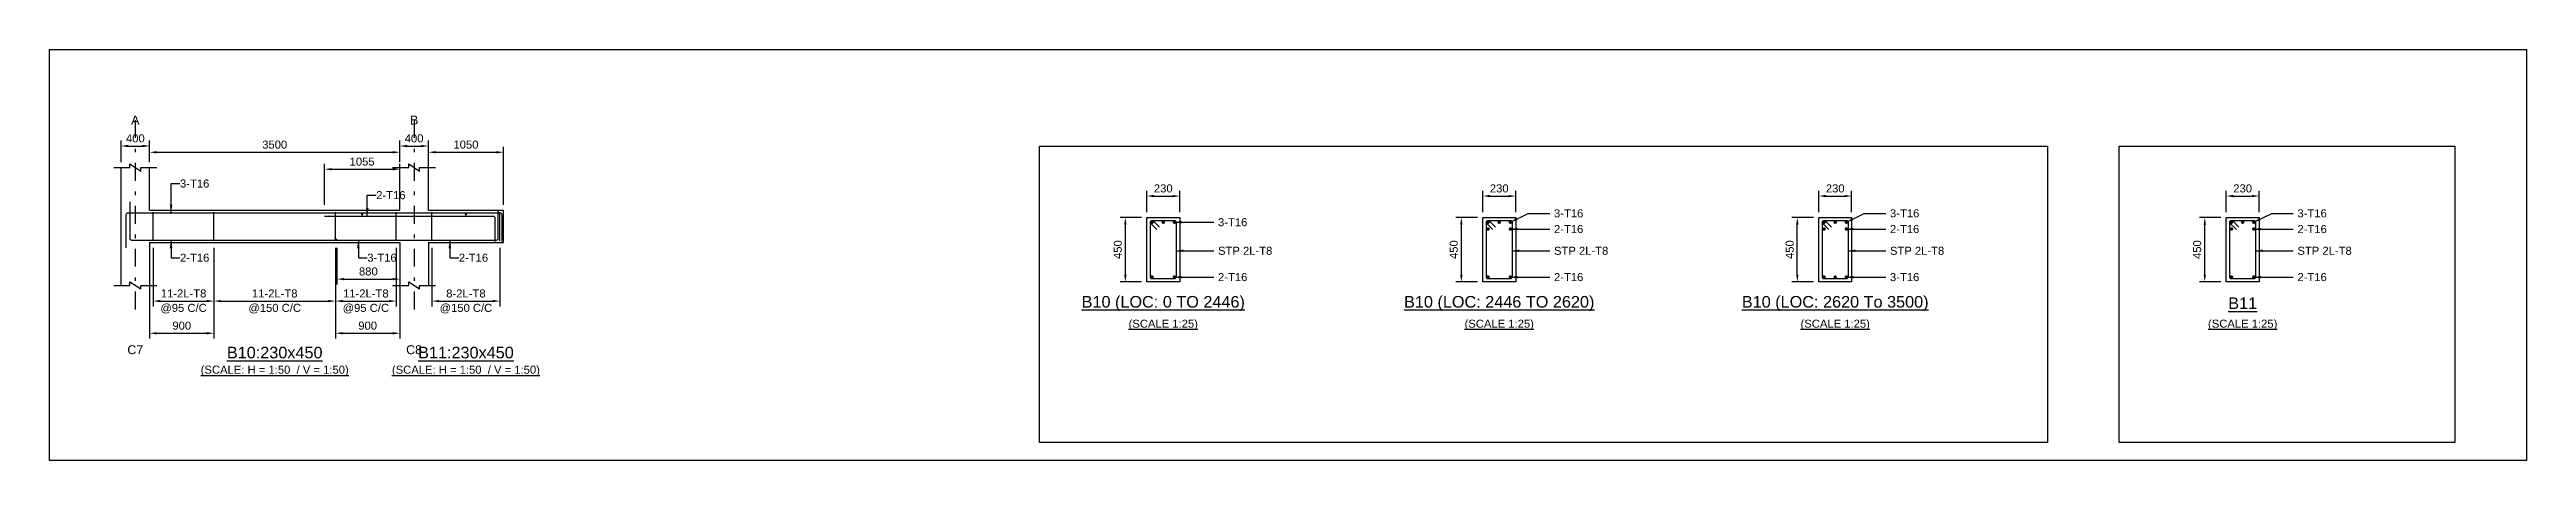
# Model space of a CAD drawing. Header units: inches. Extents: x -2000 to 143800, y -765100 to 3300.
# Drawn here: x -2000 to 67300, y -159600 to -148100 of the extents above; entities that cross this region are included whole.
import ezdxf
from ezdxf.enums import TextEntityAlignment as Align

# ---------------------------------------------------------------- set-up
doc = ezdxf.new("R2010")
doc.units = ezdxf.units.IN
doc.header["$LTSCALE"] = 1000
doc.header["$MEASUREMENT"] = 0
doc.linetypes.add('SCCenter', pattern=[1.2, 0.5, -0.3, 0.1, -0.3])
for name, color, linetype in [('Concrete Line', 2, 'Continuous'), ('Cut Line', 31, 'Continuous'), ('Dimension', 31, 'Continuous'), ('Grid', 8, 'Continuous'), ('Labels', 4, 'Continuous'), ('Labels_Support', 4, 'Continuous'), ('Link', 225, 'Continuous'), ('Reinforcement', 4, 'Continuous'), ('Schedule Border', 60, 'Continuous'), ('Spacer', 4, 'Continuous'), ('Text', 31, 'Continuous'), ('Text_Scale', 31, 'Continuous')]:
    doc.layers.add(name, color=color, linetype=linetype)
doc.styles.add('SC-SansSerif', font='SansSerif')
doc.styles.get("Standard").update_dxf_attribs({"font": 'txt.shx'})
doc.dimstyles.new('SCBBSDimStyl', dxfattribs={"dimtxt": 225, "dimasz": 200, "dimexe": 150, "dimexo": 150, "dimgap": 100, "dimtad": 1, "dimtoh": 1, "dimdec": 0, "dimzin": 0, "dimdsep": 46, "dimtxsty": 'SC-SansSerif', "dimcen": 0.09, "dimclrd": 8, "dimclre": 8, "dimclrt": 31, "dimadec": 0, "dimazin": 0, "dimtfac": 1, "dimtdec": 0, "dimtix": 1, "dimtofl": 0, "dimtmove": 0, "dimatfit": 3, "dimfxl": 1, "dimtolj": 1, "dimtzin": 0, "dimarcsym": 0})
doc.dimstyles.get("Standard").update_dxf_attribs({"dimtxt": 0.18, "dimasz": 225, "dimexe": 0.18, "dimexo": 0.0625, "dimgap": 0.09, "dimtad": 0, "dimtih": 1, "dimtoh": 1, "dimdec": 4, "dimzin": 0, "dimdsep": 46, "dimtxsty": 'Standard', "dimcen": 0.09, "dimadec": 0, "dimazin": 0, "dimtfac": 1, "dimtdec": 4, "dimtofl": 0, "dimtmove": 0, "dimatfit": 3, "dimfxl": 1, "dimtolj": 1, "dimtzin": 0, "dimarcsym": 0})

msp = doc.modelspace()

# ---------------------------------------------------------------- texts
at = {"layer": 'Grid', "style": 'SC-SansSerif'}
for s, p in [('A', (400, -150075)), ('B', (8200, -150075))]:
    msp.add_text(s, height=250, dxfattribs=at).set_placement(p, align=Align.MIDDLE)
at = {"layer": 'Labels', "style": 'SC-SansSerif'}
for s, p in [('%%uB10 (LOC: 0 TO 2446)', (29160, -155200)), ('%%uB10 (LOC: 2446 TO 2620)', (38560, -155200)), ('%%uB10 (LOC: 2620 To 3500)', (47960, -155200)), ('%%uB11', (59360, -155200))]:
    msp.add_text(s, height=325, dxfattribs=at).set_placement(p, align=Align.MIDDLE)
for s, p in [('%%uB10:230x450', (4300, -156840)), ('%%uB11:230x450', (9650, -156840))]:
    msp.add_text(s, height=325, dxfattribs=at).set_placement(p, align=Align.BOTTOM_CENTER)
at = {"layer": 'Labels_Support', "style": 'SC-SansSerif'}
for s, p in [('C7', (400, -156700)), ('C8', (8200, -156700))]:
    msp.add_text(s, height=250, dxfattribs=at).set_placement(p, align=Align.BOTTOM_CENTER)
at = {"layer": 'Text', "style": 'SC-SansSerif'}
for s, p in [('3-T16', (1650, -151850)), ('2-T16', (7140, -152175)), ('3-T16', (30692, -152932)), ('3-T16', (40092, -152684)), ('2-T16', (40092, -153124)), ('3-T16', (49492, -152684)), ('2-T16', (49492, -153124)), ('3-T16', (60892, -152684)), ('2-T16', (60892, -153124)), ('2-T16', (1650, -153925)), ('3-T16', (6890, -153925)), ('2-T16', (9450, -153925)), ('STP 2L-T8', (30692, -153732)), ('STP 2L-T8', (40092, -153732)), ('STP 2L-T8', (49492, -153732)), ('STP 2L-T8', (60892, -153732)), ('2-T16', (30692, -154468)), ('2-T16', (40092, -154468)), ('3-T16', (49492, -154468)), ('2-T16', (60892, -154468))]:
    msp.add_text(s, height=225, dxfattribs=at).set_placement(p, align=Align.MIDDLE_LEFT)
for p in [(29160, -155800), (38560, -155800), (47960, -155800), (59360, -155800)]:
    msp.add_text('%%u(SCALE 1:25)', height=225, dxfattribs=at).set_placement(p, align=Align.MIDDLE)
at = {"layer": 'Text_Scale', "style": 'SC-SansSerif'}
for p in [(4300, -157240), (9650, -157240)]:
    msp.add_text('%%u(SCALE: H = 1:50  / V = 1:50)', height=225, dxfattribs=at).set_placement(p, align=Align.BOTTOM_CENTER)

# ---------------------------------------------------------------- blocks, each defined once
blk = doc.blocks.new('*D97')
at = {"color": 8, "linetype": 'ByBlock', "lineweight": -2}
for p, q in [((900, -153650), (900, -155290)), ((2600, -153650), (2600, -155290)), ((1100, -155140), (2400, -155140))]:
    blk.add_line(p, q, dxfattribs=at)
at = {"color": 8}
for points in [[(900, -155140), (1100, -155107), (1100, -155173)], [(2600, -155140), (2400, -155173), (2400, -155107)]]:
    blk.add_solid(points, dxfattribs=at)
at = {"layer": 'DEFPOINTS', "color": 31}
for p in [(900, -153500), (2600, -153500), (900, -155140)]:
    blk.add_point(p, dxfattribs=at)
at = {"color": 31, "char_height": 225, "attachment_point": 5, "style": 'SC-SansSerif'}
for s, insert in [('\\A1;@95 C/C', (1750, -155352)), ('\\A1;11-2L-T8', (1750, -154928))]:
    blk.add_mtext(s, dxfattribs=dict(at, insert=insert))
blk = doc.blocks.new('*D98')
at = {"color": 8, "linetype": 'ByBlock', "lineweight": -2}
for p, q in [((800, -153650), (800, -156190)), ((2600, -153650), (2600, -156190)), ((1000, -156040), (2400, -156040))]:
    blk.add_line(p, q, dxfattribs=at)
at = {"color": 8}
for points in [[(800, -156040), (1000, -156007), (1000, -156073)], [(2600, -156040), (2400, -156073), (2400, -156007)]]:
    blk.add_solid(points, dxfattribs=at)
at = {"layer": 'DEFPOINTS', "color": 31}
for p in [(800, -153500), (2600, -153500), (800, -156040)]:
    blk.add_point(p, dxfattribs=at)
at = {"color": 31, "insert": (1700, -155828), "char_height": 225, "attachment_point": 5, "style": 'SC-SansSerif'}
blk.add_mtext('\\A1;900', dxfattribs=at)
blk = doc.blocks.new('*D99')
at = {"color": 8, "linetype": 'ByBlock', "lineweight": -2}
for p, q in [((2600, -153650), (2600, -155290)), ((6000, -153650), (6000, -155290)), ((2800, -155140), (5800, -155140))]:
    blk.add_line(p, q, dxfattribs=at)
at = {"color": 8}
for points in [[(2600, -155140), (2800, -155107), (2800, -155173)], [(6000, -155140), (5800, -155173), (5800, -155107)]]:
    blk.add_solid(points, dxfattribs=at)
at = {"layer": 'DEFPOINTS', "color": 31}
for p in [(2600, -153500), (6000, -153500), (2600, -155140)]:
    blk.add_point(p, dxfattribs=at)
at = {"color": 31, "char_height": 225, "attachment_point": 5, "style": 'SC-SansSerif'}
for s, insert in [('\\A1;@150 C/C', (4300, -155352)), ('\\A1;11-2L-T8', (4300, -154928))]:
    blk.add_mtext(s, dxfattribs=dict(at, insert=insert))
blk = doc.blocks.new('*D100')
at = {"color": 8, "linetype": 'ByBlock', "lineweight": -2}
for p, q in [((6000, -153650), (6000, -155290)), ((7700, -153650), (7700, -155290)), ((6200, -155140), (7500, -155140))]:
    blk.add_line(p, q, dxfattribs=at)
at = {"color": 8}
for points in [[(6000, -155140), (6200, -155107), (6200, -155173)], [(7700, -155140), (7500, -155173), (7500, -155107)]]:
    blk.add_solid(points, dxfattribs=at)
at = {"layer": 'DEFPOINTS', "color": 31}
for p in [(6000, -153500), (7700, -153500), (6000, -155140)]:
    blk.add_point(p, dxfattribs=at)
at = {"color": 31, "char_height": 225, "attachment_point": 5, "style": 'SC-SansSerif'}
for s, insert in [('\\A1;@95 C/C', (6850, -155352)), ('\\A1;11-2L-T8', (6850, -154928))]:
    blk.add_mtext(s, dxfattribs=dict(at, insert=insert))
blk = doc.blocks.new('*D101')
at = {"color": 8, "linetype": 'ByBlock', "lineweight": -2}
for p, q in [((6000, -153650), (6000, -156190)), ((7800, -153650), (7800, -156190)), ((6200, -156040), (7600, -156040))]:
    blk.add_line(p, q, dxfattribs=at)
at = {"color": 8}
for points in [[(6000, -156040), (6200, -156007), (6200, -156073)], [(7800, -156040), (7600, -156073), (7600, -156007)]]:
    blk.add_solid(points, dxfattribs=at)
at = {"layer": 'DEFPOINTS', "color": 31}
for p in [(6000, -153500), (7800, -153500), (6000, -156040)]:
    blk.add_point(p, dxfattribs=at)
at = {"color": 31, "insert": (6900, -155828), "char_height": 225, "attachment_point": 5, "style": 'SC-SansSerif'}
blk.add_mtext('\\A1;900', dxfattribs=at)
blk = doc.blocks.new('*D102')
at = {"color": 8, "linetype": 'ByBlock', "lineweight": -2}
for p, q in [((8700, -153650), (8700, -155290)), ((10600, -153650), (10600, -155290)), ((8900, -155140), (10400, -155140))]:
    blk.add_line(p, q, dxfattribs=at)
at = {"color": 8}
for points in [[(8700, -155140), (8900, -155107), (8900, -155173)], [(10600, -155140), (10400, -155173), (10400, -155107)]]:
    blk.add_solid(points, dxfattribs=at)
at = {"layer": 'DEFPOINTS', "color": 31}
for p in [(8700, -153500), (10600, -153500), (8700, -155140)]:
    blk.add_point(p, dxfattribs=at)
at = {"color": 31, "char_height": 225, "attachment_point": 5, "style": 'SC-SansSerif'}
for s, insert in [('\\A1;@150 C/C', (9650, -155352)), ('\\A1;8-2L-T8', (9650, -154928))]:
    blk.add_mtext(s, dxfattribs=dict(at, insert=insert))
blk = doc.blocks.new('*D103')
at = {"color": 8, "linetype": 'ByBlock', "lineweight": -2}
for p, q in [((5690, -152450), (5690, -151300)), ((5890, -151450), (7600, -151450)), ((7800, -152450), (7800, -151300))]:
    blk.add_line(p, q, dxfattribs=at)
at = {"color": 8}
for points in [[(5690, -151450), (5890, -151417), (5890, -151483)], [(7800, -151450), (7600, -151483), (7600, -151417)]]:
    blk.add_solid(points, dxfattribs=at)
at = {"layer": 'DEFPOINTS', "color": 31}
for p in [(5690, -151450), (5690, -152600), (7800, -152600)]:
    blk.add_point(p, dxfattribs=at)
at = {"color": 31, "insert": (6745, -151238), "char_height": 225, "attachment_point": 5, "style": 'SC-SansSerif'}
blk.add_mtext('\\A1;1055', dxfattribs=at)
blk = doc.blocks.new('*D104')
at = {"color": 8, "linetype": 'ByBlock', "lineweight": -2}
for p, q in [((6040, -153650), (6040, -154675)), ((7800, -153650), (7800, -154675)), ((6240, -154525), (7600, -154525))]:
    blk.add_line(p, q, dxfattribs=at)
at = {"color": 8}
for points in [[(6040, -154525), (6240, -154492), (6240, -154558)], [(7800, -154525), (7600, -154558), (7600, -154492)]]:
    blk.add_solid(points, dxfattribs=at)
at = {"layer": 'DEFPOINTS', "color": 31}
for p in [(6040, -153500), (7800, -153500), (6040, -154525)]:
    blk.add_point(p, dxfattribs=at)
at = {"color": 31, "insert": (6920, -154312), "char_height": 225, "attachment_point": 5, "style": 'SC-SansSerif'}
blk.add_mtext('\\A1;880', dxfattribs=at)
blk = doc.blocks.new('*D105')
at = {"color": 8, "linetype": 'ByBlock', "lineweight": -2}
for p, q in [((28700, -152650), (28700, -152050)), ((28900, -152200), (29420, -152200)), ((29620, -152650), (29620, -152050))]:
    blk.add_line(p, q, dxfattribs=at)
at = {"color": 8}
for points in [[(28700, -152200), (28900, -152167), (28900, -152233)], [(29620, -152200), (29420, -152233), (29420, -152167)]]:
    blk.add_solid(points, dxfattribs=at)
at = {"layer": 'DEFPOINTS', "color": 31}
for p in [(28700, -152200), (28700, -152800), (29620, -152800)]:
    blk.add_point(p, dxfattribs=at)
at = {"color": 31, "insert": (29160, -151988), "char_height": 225, "attachment_point": 5, "style": 'SC-SansSerif'}
blk.add_mtext('\\A1;230', dxfattribs=at)
blk = doc.blocks.new('*D106')
at = {"color": 8, "linetype": 'ByBlock', "lineweight": -2}
for p, q in [((28550, -152800), (27950, -152800)), ((28100, -154400), (28100, -153000)), ((28550, -154600), (27950, -154600))]:
    blk.add_line(p, q, dxfattribs=at)
at = {"color": 8}
for points in [[(28100, -152800), (28133, -153000), (28067, -153000)], [(28100, -154600), (28067, -154400), (28133, -154400)]]:
    blk.add_solid(points, dxfattribs=at)
at = {"layer": 'DEFPOINTS', "color": 31}
for p in [(28700, -152800), (28100, -154600), (28700, -154600)]:
    blk.add_point(p, dxfattribs=at)
at = {"color": 31, "insert": (27888, -153700), "char_height": 225, "attachment_point": 5, "rotation": 90, "style": 'SC-SansSerif'}
blk.add_mtext('\\A1;450', dxfattribs=at)
blk = doc.blocks.new('*D107')
at = {"color": 8, "linetype": 'ByBlock', "lineweight": -2}
for p, q in [((38100, -152650), (38100, -152050)), ((38300, -152200), (38820, -152200)), ((39020, -152650), (39020, -152050))]:
    blk.add_line(p, q, dxfattribs=at)
at = {"color": 8}
for points in [[(38100, -152200), (38300, -152167), (38300, -152233)], [(39020, -152200), (38820, -152233), (38820, -152167)]]:
    blk.add_solid(points, dxfattribs=at)
at = {"layer": 'DEFPOINTS', "color": 31}
for p in [(38100, -152200), (38100, -152800), (39020, -152800)]:
    blk.add_point(p, dxfattribs=at)
at = {"color": 31, "insert": (38560, -151988), "char_height": 225, "attachment_point": 5, "style": 'SC-SansSerif'}
blk.add_mtext('\\A1;230', dxfattribs=at)
blk = doc.blocks.new('*D108')
at = {"color": 8, "linetype": 'ByBlock', "lineweight": -2}
for p, q in [((37950, -152800), (37350, -152800)), ((37500, -154400), (37500, -153000)), ((37950, -154600), (37350, -154600))]:
    blk.add_line(p, q, dxfattribs=at)
at = {"color": 8}
for points in [[(37500, -152800), (37533, -153000), (37467, -153000)], [(37500, -154600), (37467, -154400), (37533, -154400)]]:
    blk.add_solid(points, dxfattribs=at)
at = {"layer": 'DEFPOINTS', "color": 31}
for p in [(38100, -152800), (37500, -154600), (38100, -154600)]:
    blk.add_point(p, dxfattribs=at)
at = {"color": 31, "insert": (37288, -153700), "char_height": 225, "attachment_point": 5, "rotation": 90, "style": 'SC-SansSerif'}
blk.add_mtext('\\A1;450', dxfattribs=at)
blk = doc.blocks.new('*D109')
at = {"color": 8, "linetype": 'ByBlock', "lineweight": -2}
for p, q in [((47500, -152650), (47500, -152050)), ((47700, -152200), (48220, -152200)), ((48420, -152650), (48420, -152050))]:
    blk.add_line(p, q, dxfattribs=at)
at = {"color": 8}
for points in [[(47500, -152200), (47700, -152167), (47700, -152233)], [(48420, -152200), (48220, -152233), (48220, -152167)]]:
    blk.add_solid(points, dxfattribs=at)
at = {"layer": 'DEFPOINTS', "color": 31}
for p in [(47500, -152200), (47500, -152800), (48420, -152800)]:
    blk.add_point(p, dxfattribs=at)
at = {"color": 31, "insert": (47960, -151988), "char_height": 225, "attachment_point": 5, "style": 'SC-SansSerif'}
blk.add_mtext('\\A1;230', dxfattribs=at)
blk = doc.blocks.new('*D110')
at = {"color": 8, "linetype": 'ByBlock', "lineweight": -2}
for p, q in [((47350, -152800), (46750, -152800)), ((46900, -154400), (46900, -153000)), ((47350, -154600), (46750, -154600))]:
    blk.add_line(p, q, dxfattribs=at)
at = {"color": 8}
for points in [[(46900, -152800), (46933, -153000), (46867, -153000)], [(46900, -154600), (46867, -154400), (46933, -154400)]]:
    blk.add_solid(points, dxfattribs=at)
at = {"layer": 'DEFPOINTS', "color": 31}
for p in [(47500, -152800), (46900, -154600), (47500, -154600)]:
    blk.add_point(p, dxfattribs=at)
at = {"color": 31, "insert": (46688, -153700), "char_height": 225, "attachment_point": 5, "rotation": 90, "style": 'SC-SansSerif'}
blk.add_mtext('\\A1;450', dxfattribs=at)
blk = doc.blocks.new('*D111')
at = {"color": 8, "linetype": 'ByBlock', "lineweight": -2}
for p, q in [((58900, -152650), (58900, -152050)), ((59100, -152200), (59620, -152200)), ((59820, -152650), (59820, -152050))]:
    blk.add_line(p, q, dxfattribs=at)
at = {"color": 8}
for points in [[(58900, -152200), (59100, -152167), (59100, -152233)], [(59820, -152200), (59620, -152233), (59620, -152167)]]:
    blk.add_solid(points, dxfattribs=at)
at = {"layer": 'DEFPOINTS', "color": 31}
for p in [(58900, -152200), (58900, -152800), (59820, -152800)]:
    blk.add_point(p, dxfattribs=at)
at = {"color": 31, "insert": (59360, -151988), "char_height": 225, "attachment_point": 5, "style": 'SC-SansSerif'}
blk.add_mtext('\\A1;230', dxfattribs=at)
blk = doc.blocks.new('*D112')
at = {"color": 8, "linetype": 'ByBlock', "lineweight": -2}
for p, q in [((58750, -152800), (58150, -152800)), ((58300, -154400), (58300, -153000)), ((58750, -154600), (58150, -154600))]:
    blk.add_line(p, q, dxfattribs=at)
at = {"color": 8}
for points in [[(58300, -152800), (58333, -153000), (58267, -153000)], [(58300, -154600), (58267, -154400), (58333, -154400)]]:
    blk.add_solid(points, dxfattribs=at)
at = {"layer": 'DEFPOINTS', "color": 31}
for p in [(58900, -152800), (58300, -154600), (58900, -154600)]:
    blk.add_point(p, dxfattribs=at)
at = {"color": 31, "insert": (58088, -153700), "char_height": 225, "attachment_point": 5, "rotation": 90, "style": 'SC-SansSerif'}
blk.add_mtext('\\A1;450', dxfattribs=at)
blk = doc.blocks.new('*D113')
at = {"color": 8, "linetype": 'ByBlock', "lineweight": -2}
for p, q in [((800, -151250), (800, -150825)), ((1000, -150975), (7600, -150975)), ((7800, -151250), (7800, -150825))]:
    blk.add_line(p, q, dxfattribs=at)
at = {"color": 8}
for points in [[(800, -150975), (1000, -150942), (1000, -151008)], [(7800, -150975), (7600, -151008), (7600, -150942)]]:
    blk.add_solid(points, dxfattribs=at)
at = {"layer": 'DEFPOINTS', "color": 31}
for p in [(800, -150975), (800, -151400), (7800, -151400)]:
    blk.add_point(p, dxfattribs=at)
at = {"color": 31, "insert": (4300, -150762), "char_height": 225, "attachment_point": 5, "style": 'SC-SansSerif'}
blk.add_mtext('\\A1;3500', dxfattribs=at)
blk = doc.blocks.new('*D114')
at = {"color": 8, "linetype": 'ByBlock', "lineweight": -2}
for p, q in [((8600, -151250), (8600, -150825)), ((8800, -150975), (10500, -150975)), ((10700, -152450), (10700, -150825))]:
    blk.add_line(p, q, dxfattribs=at)
at = {"color": 8}
for points in [[(8600, -150975), (8800, -150942), (8800, -151008)], [(10700, -150975), (10500, -151008), (10500, -150942)]]:
    blk.add_solid(points, dxfattribs=at)
at = {"layer": 'DEFPOINTS', "color": 31}
for p in [(8600, -150975), (8600, -151400), (10700, -152600)]:
    blk.add_point(p, dxfattribs=at)
at = {"color": 31, "insert": (9650, -150762), "char_height": 225, "attachment_point": 5, "style": 'SC-SansSerif'}
blk.add_mtext('\\A1;1050', dxfattribs=at)
blk = doc.blocks.new('*D115')
at = {"color": 8, "linetype": 'ByBlock', "lineweight": -2}
for p, q in [((0, -151250), (0, -150650)), ((200, -150800), (600, -150800)), ((800, -151250), (800, -150650))]:
    blk.add_line(p, q, dxfattribs=at)
at = {"color": 8}
for points in [[(0, -150800), (200, -150767), (200, -150833)], [(800, -150800), (600, -150833), (600, -150767)]]:
    blk.add_solid(points, dxfattribs=at)
at = {"layer": 'DEFPOINTS', "color": 31}
for p in [(0, -150800), (0, -151400), (800, -151400)]:
    blk.add_point(p, dxfattribs=at)
at = {"color": 31, "insert": (400, -150588), "char_height": 225, "attachment_point": 5, "style": 'SC-SansSerif'}
blk.add_mtext('\\A1;400', dxfattribs=at)
blk = doc.blocks.new('*D116')
at = {"color": 8, "linetype": 'ByBlock', "lineweight": -2}
for p, q in [((7800, -151250), (7800, -150650)), ((8000, -150800), (8400, -150800)), ((8600, -152450), (8600, -150650))]:
    blk.add_line(p, q, dxfattribs=at)
at = {"color": 8}
for points in [[(7800, -150800), (8000, -150767), (8000, -150833)], [(8600, -150800), (8400, -150833), (8400, -150767)]]:
    blk.add_solid(points, dxfattribs=at)
at = {"layer": 'DEFPOINTS', "color": 31}
for p in [(7800, -150800), (7800, -151400), (8600, -152600)]:
    blk.add_point(p, dxfattribs=at)
at = {"color": 31, "insert": (8200, -150588), "char_height": 225, "attachment_point": 5, "style": 'SC-SansSerif'}
blk.add_mtext('\\A1;400', dxfattribs=at)

# ---------------------------------------------------------------- dimensions: what is measured, and where the dimension line sits
at = {"layer": 'Dimension'}
for base, p1, p2, text, picture, middle in [((800, -150800), (0, -151400), (800, -151400), '400', '*D115', (400, -150800)), ((7800, -150975), (800, -151400), (7800, -151400), '3500', '*D113', (4300, -150975)), ((8600, -150800), (7800, -151400), (8600, -152600), '400', '*D116', (8200, -150800)), ((10700, -150975), (8600, -151400), (10700, -152600), '1050', '*D114', (9650, -150975)), ((7800, -151450), (5690, -152600), (7800, -152600), '1055', '*D103', (6745, -151450)), ((2600, -156040), (800, -153500), (2600, -153500), '900', '*D98', (1700, -156040)), ((2600, -155140), (900, -153500), (2600, -153500), '11-2L-T8\\X@95 C/C', '*D97', (1750, -155140)), ((6000, -155140), (2600, -153500), (6000, -153500), '11-2L-T8\\X@150 C/C', '*D99', (4300, -155140)), ((7700, -155140), (6000, -153500), (7700, -153500), '11-2L-T8\\X@95 C/C', '*D100', (6850, -155140)), ((7800, -156040), (6000, -153500), (7800, -153500), '900', '*D101', (6900, -156040)), ((7800, -154525), (6040, -153500), (7800, -153500), '880', '*D104', (6920, -154525)), ((10600, -155140), (8700, -153500), (10600, -153500), '8-2L-T8\\X@150 C/C', '*D102', (9650, -155140))]:
    dim = msp.add_linear_dim(base=base, p1=p1, p2=p2, text=text, dimstyle='SCBBSDimStyl', dxfattribs=at)
    dim.commit()
    dim.dimension.update_dxf_attribs({"geometry": picture, "text_midpoint": middle})
for base, p1, p2, angle, text, picture, middle in [((29620, -152200), (28700, -152800), (29620, -152800), 0, '230', '*D105', (29160, -152200)), ((39020, -152200), (38100, -152800), (39020, -152800), 0, '230', '*D107', (38560, -152200)), ((48420, -152200), (47500, -152800), (48420, -152800), 0, '230', '*D109', (47960, -152200)), ((59820, -152200), (58900, -152800), (59820, -152800), 0, '230', '*D111', (59360, -152200)), ((28100, -152800), (28700, -154600), (28700, -152800), 90, '450', '*D106', (28100, -153700)), ((37500, -152800), (38100, -154600), (38100, -152800), 90, '450', '*D108', (37500, -153700)), ((46900, -152800), (47500, -154600), (47500, -152800), 90, '450', '*D110', (46900, -153700)), ((58300, -152800), (58900, -154600), (58900, -152800), 90, '450', '*D112', (58300, -153700))]:
    dim = msp.add_linear_dim(base=base, p1=p1, p2=p2, angle=angle, text=text, dimstyle='SCBBSDimStyl', override={"dimjust": 0}, dxfattribs=at)
    dim.commit()
    dim.dimension.update_dxf_attribs({"geometry": picture, "text_midpoint": middle, "dimtype": 129})

# ---------------------------------------------------------------- linework, layer by layer
at = {"layer": 'Concrete Line'}
for p, q in [((0, -154700), (0, -151400)), ((800, -152600), (800, -151400)), ((7800, -152600), (7800, -151400)), ((8600, -152600), (8600, -151400)), ((10700, -153500), (10700, -152600)), ((800, -153500), (800, -154700)), ((7800, -153500), (7800, -154700)), ((8600, -153500), (8600, -154700))]:
    msp.add_line(p, q, dxfattribs=at)
for points in [[(800, -152600), (7800, -152600)], [(8600, -152600), (10700, -152600)], [(800, -153500), (7800, -153500)], [(8600, -153500), (10700, -153500)]]:
    msp.add_lwpolyline(points, dxfattribs=at)
for points in [[(28700, -152800), (29620, -152800), (29620, -154600), (28700, -154600)], [(38100, -152800), (39020, -152800), (39020, -154600), (38100, -154600)], [(47500, -152800), (48420, -152800), (48420, -154600), (47500, -154600)], [(58900, -152800), (59820, -152800), (59820, -154600), (58900, -154600)]]:
    msp.add_lwpolyline(points, close=True, dxfattribs=at)
at = {"layer": 'Cut Line'}
for points in [[(-200, -151400), (250, -151400), (250, -151300), (550, -151500), (550, -151400), (1000, -151400)], [(7600, -151400), (8050, -151400), (8050, -151300), (8350, -151500), (8350, -151400), (8800, -151400)], [(-200, -154700), (250, -154700), (250, -154600), (550, -154800), (550, -154700), (1000, -154700)], [(7600, -154700), (8050, -154700), (8050, -154600), (8350, -154800), (8350, -154700), (8800, -154700)]]:
    msp.add_lwpolyline(points, dxfattribs=at)
at = {"layer": 'Grid', "linetype": 'SCCenter'}
for p, q in [((400, -150075), (400, -155500)), ((8200, -150075), (8200, -155500))]:
    msp.add_line(p, q, dxfattribs=at)
at = {"layer": 'Grid'}
for centre in [(400, -150075), (8200, -150075)]:
    msp.add_circle(centre, 0, dxfattribs=at)
at = {"layer": 'Link'}
for p, q in [((900, -153450), (900, -152650)), ((2600, -153450), (2600, -152650)), ((6000, -153450), (6000, -152650)), ((7700, -153450), (7700, -152650)), ((8700, -153450), (8700, -152650)), ((10600, -153450), (10600, -152650))]:
    msp.add_line(p, q, dxfattribs=at)
for points in [[(28983.8, -153135.6), (28814.1, -152965.9, -0.6681786), (28848, -152884), (29472, -152884, -0.4142136), (29520, -152932), (29520, -154468, -0.4142136), (29472, -154516), (28848, -154516, -0.4142136), (28800, -154468), (28800, -152932, -0.6681786), (28881.9, -152898.1), (29051.7, -153067.8)], [(38383.8, -153135.6), (38214.1, -152965.9, -0.6681786), (38248, -152884), (38872, -152884, -0.4142136), (38920, -152932), (38920, -154468, -0.4142136), (38872, -154516), (38248, -154516, -0.4142136), (38200, -154468), (38200, -152932, -0.6681786), (38281.9, -152898.1), (38451.7, -153067.8)], [(47783.8, -153135.6), (47614.1, -152965.9, -0.6681786), (47648, -152884), (48272, -152884, -0.4142136), (48320, -152932), (48320, -154468, -0.4142136), (48272, -154516), (47648, -154516, -0.4142136), (47600, -154468), (47600, -152932, -0.6681786), (47681.9, -152898.1), (47851.7, -153067.8)], [(59183.8, -153135.6), (59014.1, -152965.9, -0.6681786), (59048, -152884), (59672, -152884, -0.4142136), (59720, -152932), (59720, -154468, -0.4142136), (59672, -154516), (59048, -154516, -0.4142136), (59000, -154468), (59000, -152932, -0.6681786), (59081.9, -152898.1), (59251.7, -153067.8)]]:
    msp.add_lwpolyline(points, format="xyb", dxfattribs=at)
at = {"layer": 'Reinforcement'}
for points in [[(244, -152358), (244, -153384, 0.4142136), (294, -153434), (10504, -153434, 0.4142136), (10554, -153384), (10554, -152625)], [(148, -153646), (148, -152716, -0.4142136), (198, -152666), (10600, -152666, -0.4142136), (10650, -152716), (10650, -153475)], [(5690, -152762), (10408, -152762, -0.4142136), (10458, -152812), (10458, -153475)]]:
    msp.add_lwpolyline(points, format="xyb", dxfattribs=at)
at = {"layer": 'Reinforcement', "const_width": 48}
for points in [[(28824, -152932, 1), (28872, -152932, 1)], [(29136, -152932, 1), (29184, -152932, 1)], [(29448, -152932, 1), (29496, -152932, 1)], [(38224, -152932, 1), (38272, -152932, 1)], [(38224, -153124, 1), (38272, -153124, 1)], [(38536, -152932, 1), (38584, -152932, 1)], [(38848, -152932, 1), (38896, -152932, 1)], [(38848, -153124, 1), (38896, -153124, 1)], [(47624, -152932, 1), (47672, -152932, 1)], [(47624, -153124, 1), (47672, -153124, 1)], [(47936, -152932, 1), (47984, -152932, 1)], [(48248, -152932, 1), (48296, -152932, 1)], [(48248, -153124, 1), (48296, -153124, 1)], [(59024, -152932, 1), (59072, -152932, 1)], [(59024, -153124, 1), (59072, -153124, 1)], [(59336, -152932, 1), (59384, -152932, 1)], [(59648, -152932, 1), (59696, -152932, 1)], [(59648, -153124, 1), (59696, -153124, 1)], [(28824, -154468, 1), (28872, -154468, 1)], [(29448, -154468, 1), (29496, -154468, 1)], [(38224, -154468, 1), (38272, -154468, 1)], [(38848, -154468, 1), (38896, -154468, 1)], [(47624, -154468, 1), (47672, -154468, 1)], [(47936, -154468, 1), (47984, -154468, 1)], [(48248, -154468, 1), (48296, -154468, 1)], [(59024, -154468, 1), (59072, -154468, 1)], [(59648, -154468, 1), (59696, -154468, 1)]]:
    msp.add_lwpolyline(points, format="xyb", close=True, dxfattribs=at)
at = {"layer": 'Reinforcement'}
msp.add_lwpolyline([(5969.3, -153363.3), (6040, -153434), (9688, -153434)], dxfattribs=at)
at = {"layer": 'Schedule Border'}
for points in [[(-2000, -148100), (67300, -148100), (67300, -159600), (-2000, -159600)], [(25700, -150800), (53900, -150800), (53900, -159100), (25700, -159100)], [(55900, -150800), (65300, -150800), (65300, -159100), (55900, -159100)]]:
    msp.add_lwpolyline(points, close=True, dxfattribs=at)
at = {"layer": 'Spacer', "const_width": 32}
for points in [[(6729, -152714, 1), (6761, -152714, 1)], [(9634, -152714, 1), (9666, -152714, 1)]]:
    msp.add_lwpolyline(points, format="xyb", close=True, dxfattribs=at)

msp.set_redraw_order([(e.dxf.handle, doc.entitydb.next_handle()) for e in msp.query("TEXT MTEXT ATTDEF DIMENSION ARC_DIMENSION")])  # texts and dimensions are drawn at this point

# ---------------------------------------------------------------- leaders
at = {"layer": 'Dimension', "color": 8}
for points, dimstyle in [([(1400, -152666), (1400, -151850), (1650, -151850)], 'Standard'), ([(6890, -152762), (6890, -152175), (7140, -152175)], 'Standard'), ([(29472, -152932), (29972, -152932), (30572, -152932)], 'SCBBSDimStyl'), ([(38872, -152932), (39372, -152684), (39972, -152684)], 'SCBBSDimStyl'), ([(38872, -153124), (39372, -153124), (39972, -153124)], 'SCBBSDimStyl'), ([(48272, -152932), (48772, -152684), (49372, -152684)], 'SCBBSDimStyl'), ([(48272, -153124), (48772, -153124), (49372, -153124)], 'SCBBSDimStyl'), ([(59672, -152932), (60172, -152684), (60772, -152684)], 'SCBBSDimStyl'), ([(59672, -153124), (60172, -153124), (60772, -153124)], 'SCBBSDimStyl'), ([(1400, -153434), (1400, -153925), (1650, -153925)], 'Standard'), ([(6640, -153434), (6640, -153925), (6890, -153925)], 'Standard'), ([(9200, -153434), (9200, -153925), (9450, -153925)], 'Standard'), ([(29520, -153732), (30572, -153732)], 'SCBBSDimStyl'), ([(38920, -153732), (39972, -153732)], 'SCBBSDimStyl'), ([(48320, -153732), (49372, -153732)], 'SCBBSDimStyl'), ([(59720, -153732), (60772, -153732)], 'SCBBSDimStyl'), ([(29472, -154468), (29972, -154468), (30572, -154468)], 'SCBBSDimStyl'), ([(38872, -154468), (39372, -154468), (39972, -154468)], 'SCBBSDimStyl'), ([(48272, -154468), (48772, -154468), (49372, -154468)], 'SCBBSDimStyl'), ([(59672, -154468), (60172, -154468), (60772, -154468)], 'SCBBSDimStyl')]:
    msp.add_leader(points, dimstyle=dimstyle, dxfattribs=at)

doc.saveas('drawing.dxf')
